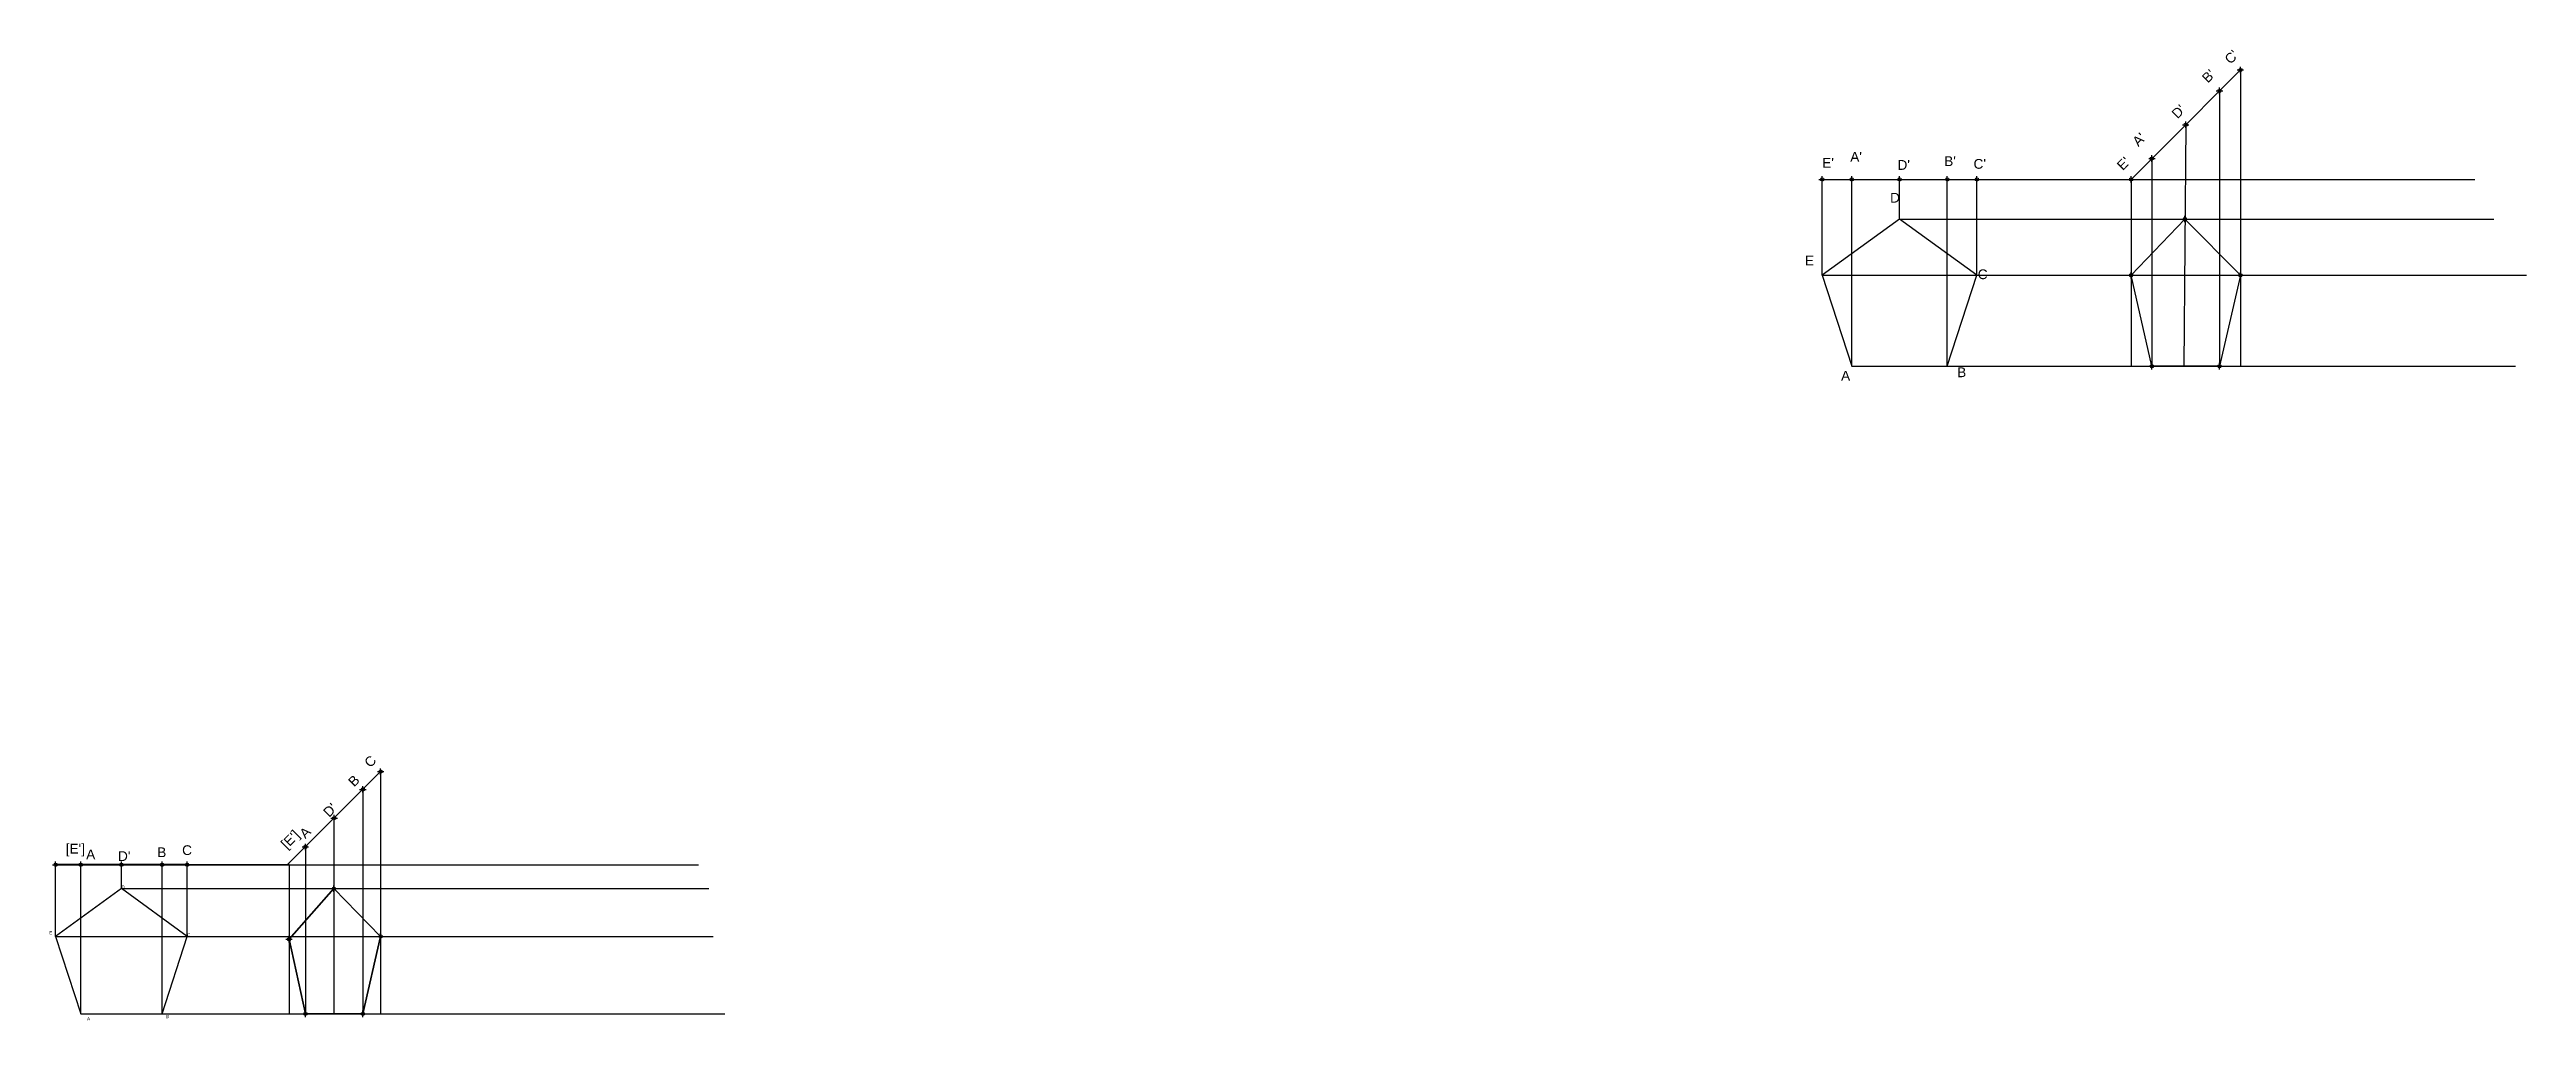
# Model space of a CAD drawing. Header units: millimetres. Extents: x 196 to 2605, y 66 to 538.
# Drawn here: x 196 to 958, y 66 to 364 of the extents above; entities that cross this region are included whole.
import ezdxf

# ---------------------------------------------------------------- set-up
doc = ezdxf.new("R2010")
doc.units = ezdxf.units.MM
doc.header["$PDMODE"] = 34
doc.header["$PDSIZE"] = -3
doc.styles.get("Standard").update_dxf_attribs({"font": 'arial.ttf'})

msp = doc.modelspace()

# ---------------------------------------------------------------- texts
for s, p in [("C'", (867.203, 359.225)), ("B'", (860.234, 353.436)), ("D'", (850.902, 342.451)), ("A'", (838.854, 333.945)), ("E'", (834.064, 326.558)), ('C', (295.034, 143.037)), ('B', (290.077, 137.159)), ("D'", (282.391, 127.793)), ("[E']", (269.395, 118.043)), ('A', (275.09, 121.25))]:
    msp.add_text(s, height=3, rotation=45).set_placement(p)
for s, height, p in [("E'", 3, (741.638, 327.615)), ("A'", 3, (750.249, 329.451)), ("D'", 3, (764.782, 326.947)), ("B'", 3, (779.149, 328.115)), ("C'", 3, (788.17, 327.281)), ('D', 3, (762.5, 316.872)), ('E', 3, (736.321, 297.584)), ('C', 3, (789.472, 293.356)), ('A', 3, (747.427, 262.178)), ('B', 3, (783.126, 263.235)), ("[E']", 3, (201.379, 116.844)), ('A', 3, (207.674, 115.085)), ("D'", 3, (217.463, 114.548)), ('B', 3, (229.52, 115.736)), ('C', 3, (237.183, 116.388)), ('D', 1, (218.511, 106.061)), ('E', 1, (196.292, 91.994)), ('C', 1, (238.736, 91.366)), ('A', 1, (207.946, 65.567)), ('B', 1, (232.235, 66.257))]:
    msp.add_text(s, height=height).set_placement(p)

# ---------------------------------------------------------------- linework, layer by layer
for p, q in [((853.428, 340.818), (863.819, 351.209)), ((863.819, 351.209), (870.241, 357.631)), ((863.819, 351.209), (863.819, 266.603)), ((870.241, 357.631), (870.241, 357.631)), ((870.241, 357.631), (870.241, 266.603)), ((836.616, 324.006), (853.428, 340.818)), ((853.428, 340.818), (852.805, 266.603)), ((843.038, 330.428), (843.038, 330.428)), ((843.038, 330.428), (843.038, 266.603)), ((741.638, 324.006), (789.191, 324.006)), ((741.638, 294.554), (741.638, 324.006)), ((741.638, 324.006), (942.361, 324.006)), ((750.72, 266.603), (750.72, 324.006)), ((750.72, 324.006), (750.72, 324.006)), ((765.414, 311.828), (765.414, 324.006)), ((780.109, 266.603), (780.109, 324.006)), ((789.191, 294.554), (789.191, 324.006)), ((836.616, 324.006), (836.616, 271.529)), ((765.414, 311.828), (948.208, 311.828)), ((836.616, 294.554), (853.185, 311.828)), ((853.185, 311.828), (870.241, 294.554)), ((741.638, 294.554), (958.231, 294.554)), ((843.038, 266.603), (836.616, 294.554)), ((870.241, 294.554), (863.819, 266.603)), ((836.616, 271.529), (836.616, 266.603)), ((750.72, 266.603), (954.89, 266.603)), ((863.819, 266.603), (843.038, 266.603)), ((298.196, 142.073), (269.593, 113.469)), ((292.784, 137.159), (292.784, 67.59)), ((298.247, 142.022), (298.247, 67.59)), ((283.895, 127.771), (283.895, 67.59)), ((275.106, 118.882), (275.106, 67.59)), ((198.774, 113.469), (198.286, 113.469)), ((198.286, 91.366), (198.286, 113.469)), ((238.736, 113.469), (198.286, 113.469)), ((198.286, 113.469), (198.286, 113.469)), ((269.838, 113.469), (198.286, 113.398)), ((198.286, 113.398), (395.994, 113.398)), ((198.774, 113.469), (238.736, 113.469)), ((206.011, 67.59), (206.011, 113.469)), ((218.511, 106.061), (218.511, 113.469)), ((231.011, 67.59), (231.011, 113.469)), ((238.736, 91.366), (238.736, 113.469)), ((270.082, 113.469), (269.593, 113.469)), ((269.593, 113.469), (269.593, 113.469)), ((270.082, 113.469), (270.082, 67.59)), ((218.511, 106.061), (399.217, 106.061)), ((198.286, 91.366), (400.531, 91.366)), ((206.011, 67.59), (404.145, 67.59))]:
    msp.add_line(p, q)
at = {"lineweight": 35}
for p, q in [((270.082, 90.53), (283.895, 106.061)), ((283.895, 106.061), (298.247, 91.366)), ((275.106, 67.59), (270.082, 90.53)), ((298.247, 91.366), (292.784, 67.59)), ((292.784, 67.59), (275.106, 67.59))]:
    msp.add_line(p, q, dxfattribs=at)
at = {"lineweight": 30}
for p, q in [((270.082, 90.53), (283.895, 106.061)), ((283.895, 106.061), (298.247, 91.366)), ((275.106, 67.59), (270.082, 90.53)), ((298.247, 91.366), (292.784, 67.59)), ((292.784, 67.59), (275.106, 67.59))]:
    msp.add_line(p, q, dxfattribs=at)
for points in [[(765.414, 311.828), (741.638, 294.554), (750.72, 266.603), (780.109, 266.603), (789.191, 294.554)], [(206.011, 67.59), (231.011, 67.59), (238.736, 91.366), (218.511, 106.061), (198.286, 91.366)]]:
    msp.add_lwpolyline(points, close=True)
for p in [(870.241, 357.631), (863.819, 351.209), (853.428, 340.818), (843.038, 330.428), (741.638, 324.006), (750.72, 324.006), (765.414, 324.006), (780.109, 324.006), (789.191, 324.006), (836.616, 324.006), (853.185, 311.828), (836.616, 294.554), (870.241, 294.554), (843.038, 266.603), (863.819, 266.603), (292.784, 136.56), (298.247, 142.022), (283.945, 127.721), (198.286, 113.398), (206.011, 113.398), (218.511, 113.398), (231.011, 113.398), (238.736, 113.398), (275.106, 118.882), (283.895, 106.061), (270.082, 90.53), (298.247, 91.366), (275.106, 67.59), (292.784, 67.59)]:
    msp.add_point(p)

msp.set_redraw_order([(e.dxf.handle, doc.entitydb.next_handle()) for e in msp.query("TEXT MTEXT ATTDEF DIMENSION ARC_DIMENSION")])  # texts and dimensions are drawn at this point

doc.saveas('drawing.dxf')
